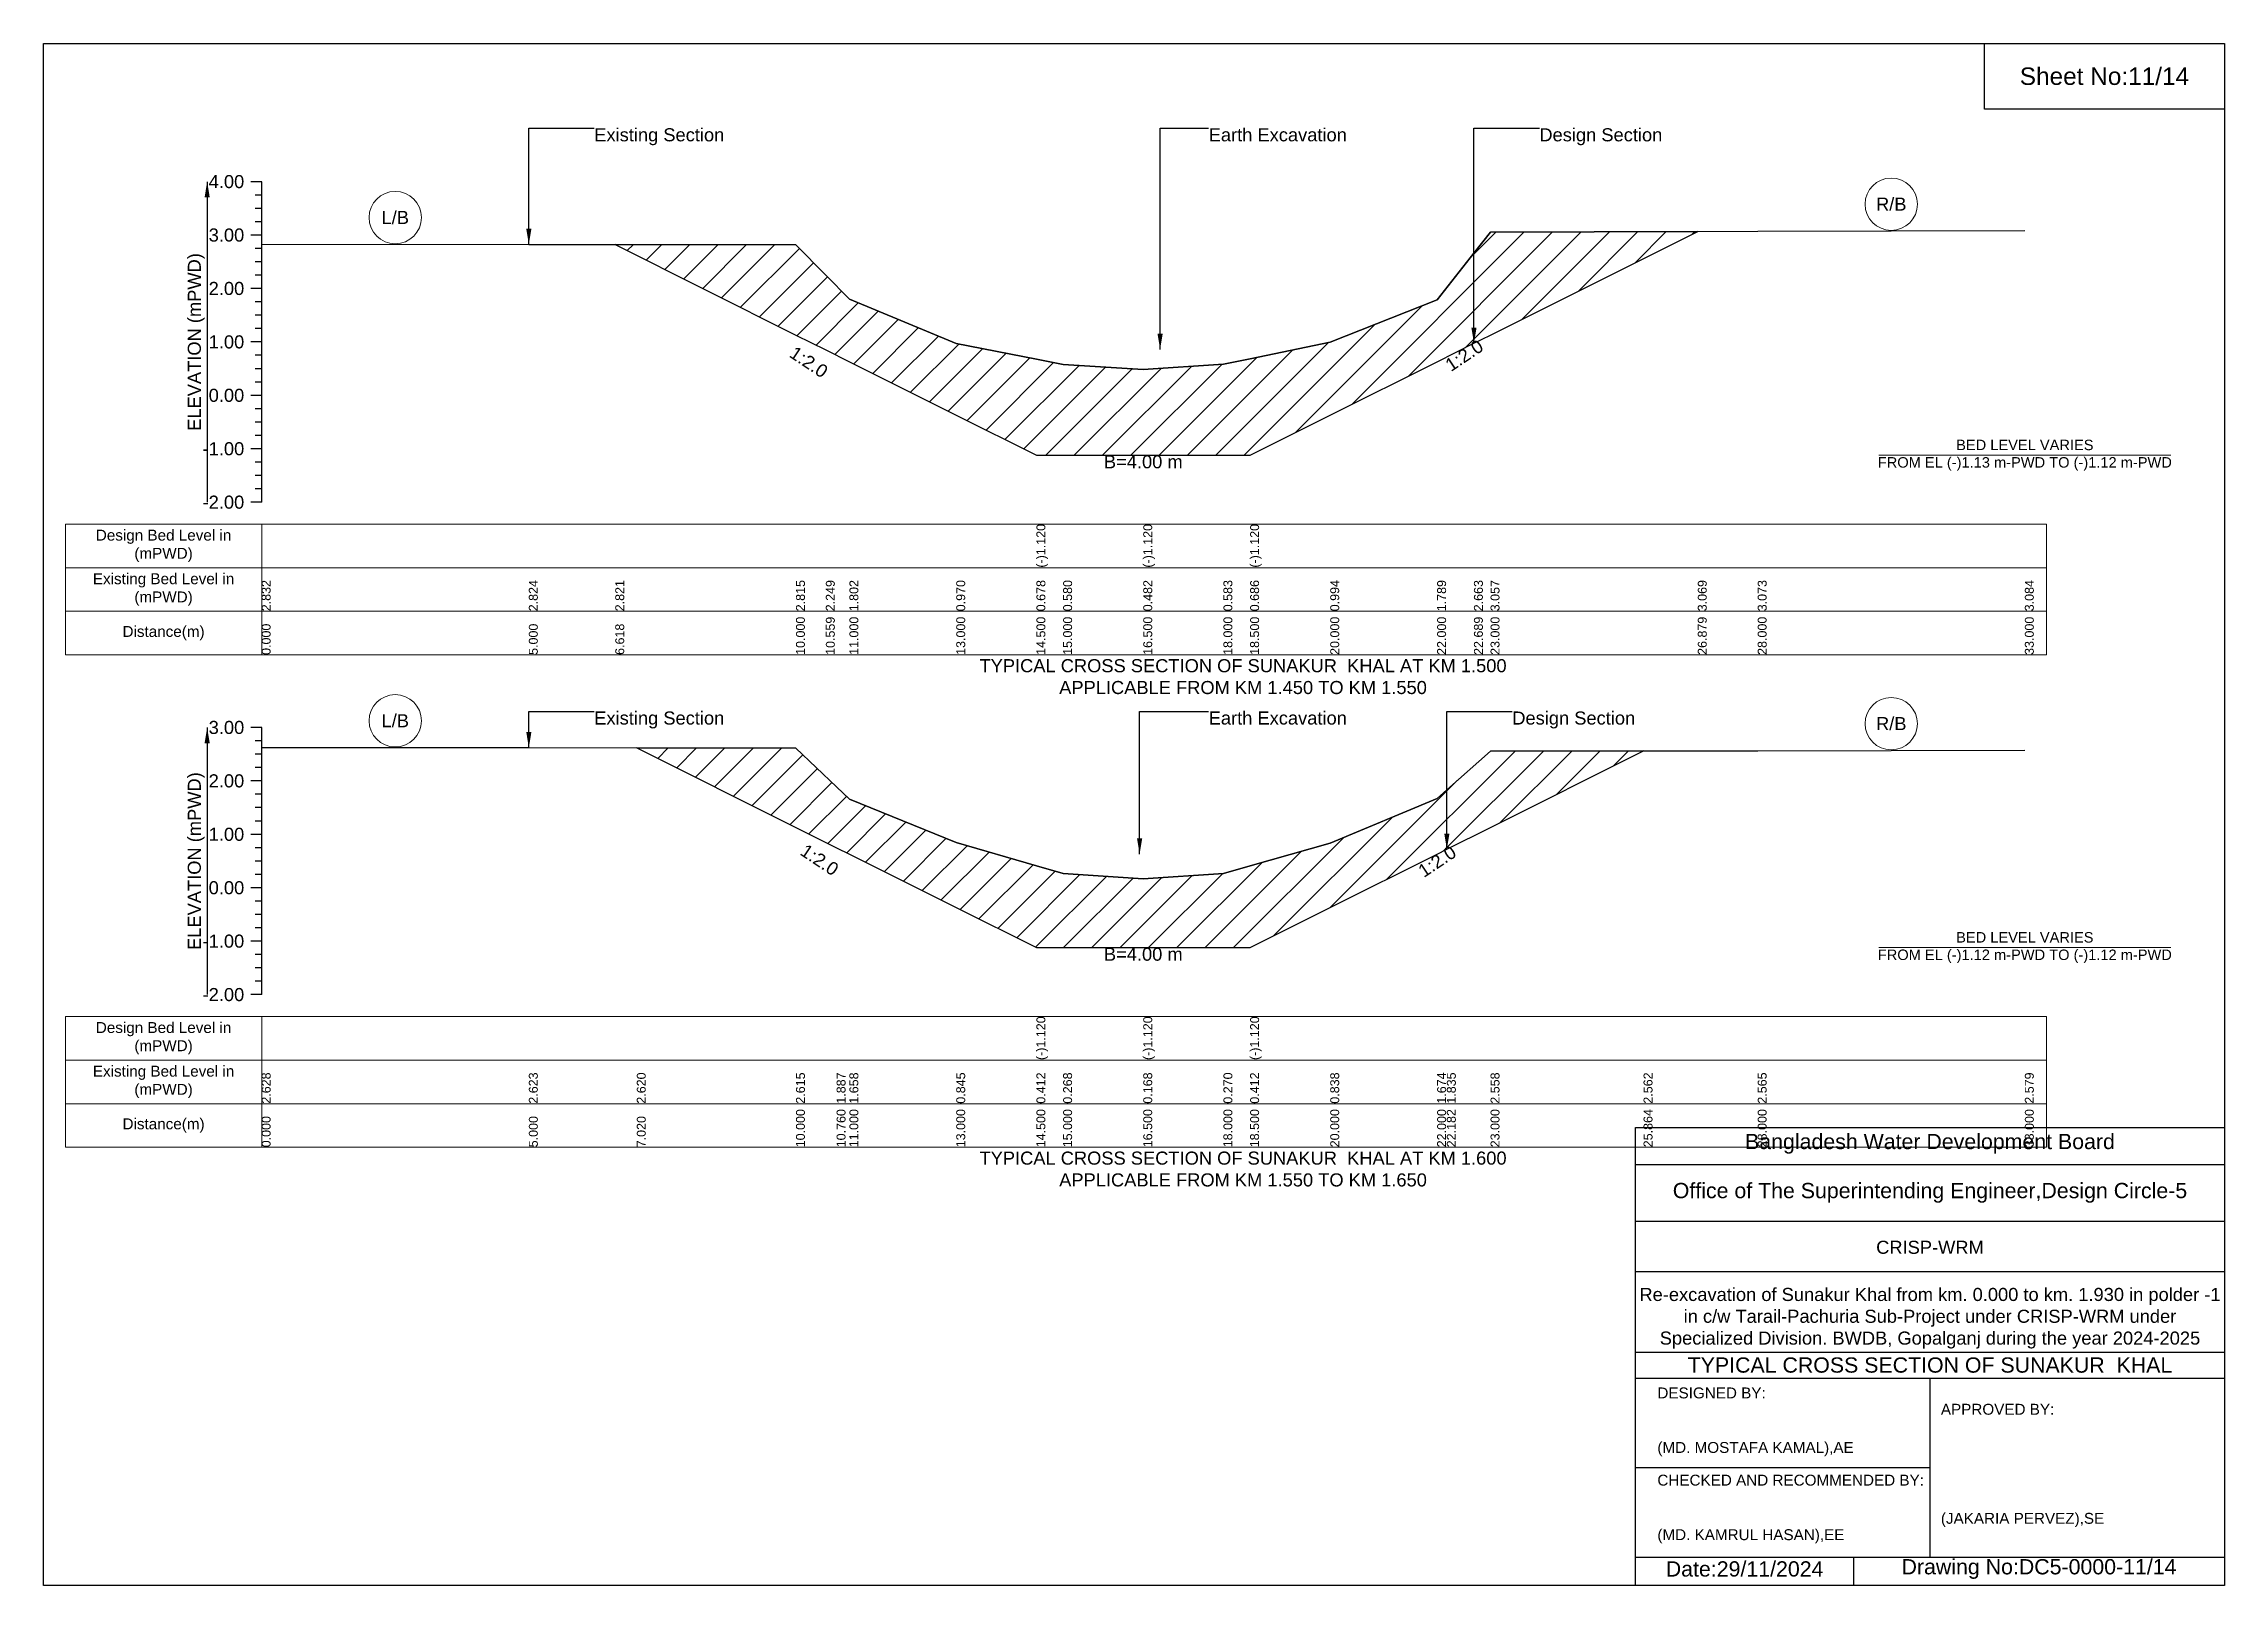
# Model space of a CAD drawing. Header units: inches. Extents: x 91000 to 238000, y -5656 to 143.
# Drawn here: x 200000 to 208000, y -5656 to 0 of the extents above; entities that cross this region are included whole.
import ezdxf

# ---------------------------------------------------------------- set-up
doc = ezdxf.new("R2010")
doc.units = ezdxf.units.IN
doc.header["$LTSCALE"] = 7
doc.header["$MEASUREMENT"] = 0
for name, color, linetype, lineweight in [('Cross section Data Border', 7, 'Continuous', 9), ('Cross Section Labels', 7, 'Continuous', 9), ('Existing_Bed_Level for Xsection', 7, 'Continuous', 25)]:
    doc.layers.add(name, color=color, linetype=linetype, lineweight=lineweight)
doc.styles.get("Standard").update_dxf_attribs({"font": 'arial.ttf'})
doc.dimstyles.get("Standard").update_dxf_attribs({"dimtxt": 0.18, "dimasz": 0.18, "dimexe": 0.18, "dimexo": 0.0625, "dimgap": 0.09, "dimtad": 0, "dimtih": 1, "dimtoh": 1, "dimdec": 4, "dimzin": 0, "dimdsep": 46, "dimtxsty": 'Standard', "dimcen": 0.09, "dimadec": 0, "dimazin": 0, "dimtfac": 1, "dimtdec": 4, "dimtofl": 0, "dimtmove": 0, "dimatfit": 3, "dimfxl": 1, "dimtolj": 1, "dimtzin": 0, "dimarcsym": 0})

msp = doc.modelspace()

# ---------------------------------------------------------------- texts
at = {"attachment_point": 5}
for s, insert, char_height in [('Sheet No:11/14', (207560, -120), 64), ('Bangladesh Water Development Board', (206920, -4036), 56), ('Office of The Superintending Engineer,Design Circle-5', (206920, -4216), 56)]:
    msp.add_mtext(s, dxfattribs=dict(at, insert=insert, char_height=char_height))
for s, insert, char_height, width, attachment_point in [('CRISP-WRM', (206920, -4416), 48, 2240, 5), ('Re-excavation of Sunakur Khal from km. 0.000 to km. 1.930 in polder -1  in c/w Tarail-Pachuria Sub-Project under CRISP-WRM under Specialized Division. BWDB, Gopalganj during the year 2024-2025', (206920, -4676), 48, 2160, 5), ('TYPICAL CROSS SECTION OF SUNAKUR  KHAL', (206920, -4848), 56, 2240, 5), ('DESIGNED BY:^J^J^J(MD. MOSTAFA KAMAL),AE', (205920, -5056), 40, 1120, 4), ('APPROVED BY:^J^J^J^J^J^J(JAKARIA PERVEZ),SE', (206960, -5216), 40, 1120, 4), ('CHECKED AND RECOMMENDED BY:^J^J^J(MD. KAMRUL HASAN),EE', (205920, -5376), 40, 1120, 4), ('Date:29/11/2024', (206240, -5596), 56, 1120, 5), ('Drawing No:DC5-0000-11/14', (207320, -5596), 56, 1760, 5)]:
    msp.add_mtext(s, dxfattribs=dict(insert=insert, char_height=char_height, width=width, attachment_point=attachment_point))
at = {"layer": 'Cross section Data Border', "char_height": 40, "width": 640, "attachment_point": 5}
for s, insert in [('Design Bed Level in (mPWD)', (200440, -1842.5)), ('Existing Bed Level in (mPWD)', (200440, -2002.5)), ('Distance(m)', (200440, -2162.5)), ('Design Bed Level in (mPWD)', (200440, -3648.9)), ('Existing Bed Level in (mPWD)', (200440, -3808.9)), ('Distance(m)', (200440, -3968.9))]:
    msp.add_mtext(s, dxfattribs=dict(at, insert=insert))
at = {"layer": 'Cross Section Labels'}
for s, insert, char_height, attachment_point in [('Existing Section', (202020, -310.5), 48, 1), ('Earth Excavation', (204274, -310.5), 48, 1), ('Design Section', (205487.1, -310.5), 48, 1), ('L/B', (201290, -638.2), 48, 5), ('R/B', (206778, -589.1), 48, 5), ('B=4.00 m', (204034, -1510), 48, 2), ('BED LEVEL VARIES ^JFROM EL (-)1.13 m-PWD TO (-)1.12 m-PWD', (207268, -1510), 38.4, 5), ('TYPICAL CROSS SECTION OF SUNAKUR  KHAL AT KM 1.500^JAPPLICABLE FROM KM 1.450 TO KM 1.550', (204400, -2322.5), 48, 5), ('L/B', (201290, -2484.3), 48, 5), ('Existing Section', (202020, -2450.1), 48, 1), ('Earth Excavation', (204274, -2450.1), 48, 1), ('Design Section', (205387.7, -2450.1), 48, 1), ('R/B', (206778, -2494.8), 48, 5), ('BED LEVEL VARIES ^JFROM EL (-)1.12 m-PWD TO (-)1.12 m-PWD', (207268, -3316.4), 38.4, 5), ('B=4.00 m', (204034, -3316.4), 48, 2), ('TYPICAL CROSS SECTION OF SUNAKUR  KHAL AT KM 1.600^JAPPLICABLE FROM KM 1.550 TO KM 1.650', (204400, -4128.9), 48, 5)]:
    msp.add_mtext(s, dxfattribs=dict(at, insert=insert, char_height=char_height, attachment_point=attachment_point))
at = {"layer": 'Cross Section Labels', "char_height": 48, "attachment_point": 2}
for insert, rotation in [((202820.5, -1148.3), 326.30993), ((205198.1, -1123.9), 33.69007), ((202860, -2974.5), 326.30993), ((205098.7, -2980.1), 33.69007)]:
    msp.add_mtext('1:2.0', dxfattribs=dict(at, insert=insert, rotation=rotation))
at = {"layer": 'Existing_Bed_Level for Xsection', "char_height": 48, "attachment_point": 6}
for s, insert in [('4.00', (200736, -506.5)), ('3.00', (200736, -702.5)), ('2.00', (200736, -898.5)), ('1.00', (200736, -1094.5)), ('0.00', (200736, -1290.5)), ('-1.00', (200736, -1486.5)), ('-2.00', (200736, -1682.5)), ('3.00', (200736, -2508.9)), ('2.00', (200736, -2704.9)), ('1.00', (200736, -2900.9)), ('0.00', (200736, -3096.9)), ('-1.00', (200736, -3292.9)), ('-2.00', (200736, -3488.9))]:
    msp.add_mtext(s, dxfattribs=dict(at, insert=insert))
at = {"layer": 'Existing_Bed_Level for Xsection', "rotation": 90}
for s, insert, char_height, attachment_point in [('ELEVATION (mPWD)', (200560, -1094.5), 48, 5), ('(-)1.120', (203642, -1922.5), 32.8, 1), ('(-)1.120', (204034, -1922.5), 32.8, 1), ('(-)1.120', (204426, -1922.5), 32.8, 1), ('2.832', (200800, -2082.5), 32.8, 1), ('2.824', (201780, -2082.5), 32.8, 1), ('2.821', (202097.1, -2082.5), 32.8, 1), ('2.815', (202760, -2082.5), 32.8, 1), ('2.249', (202869.5, -2082.5), 32.8, 1), ('1.802', (202956, -2082.5), 32.8, 1), ('0.970', (203348, -2082.5), 32.8, 1), ('0.678', (203642, -2082.5), 32.8, 1), ('0.580', (203740, -2082.5), 32.8, 1), ('0.482', (204034, -2082.5), 32.8, 1), ('0.583', (204328, -2082.5), 32.8, 1), ('0.686', (204426, -2082.5), 32.8, 1), ('0.994', (204720, -2082.5), 32.8, 1), ('1.789', (205112, -2082.5), 32.8, 1), ('2.663', (205247.1, -2082.5), 32.8, 1), ('3.057', (205308, -2082.5), 32.8, 1), ('3.069', (206068.2, -2082.5), 32.8, 1), ('3.073', (206288, -2082.5), 32.8, 1), ('3.084', (207268, -2082.5), 32.8, 1), ('0.000', (200800, -2242.5), 32.8, 1), ('5.000', (201780, -2242.5), 32.8, 1), ('6.618', (202097.1, -2242.5), 32.8, 1), ('10.000', (202760, -2242.5), 32.8, 1), ('10.559', (202869.5, -2242.5), 32.8, 1), ('11.000', (202956, -2242.5), 32.8, 1), ('13.000', (203348, -2242.5), 32.8, 1), ('14.500', (203642, -2242.5), 32.8, 1), ('15.000', (203740, -2242.5), 32.8, 1), ('16.500', (204034, -2242.5), 32.8, 1), ('18.000', (204328, -2242.5), 32.8, 1), ('18.500', (204426, -2242.5), 32.8, 1), ('20.000', (204720, -2242.5), 32.8, 1), ('22.000', (205112, -2242.5), 32.8, 1), ('22.689', (205247.1, -2242.5), 32.8, 1), ('23.000', (205308, -2242.5), 32.8, 1), ('26.879', (206068.2, -2242.5), 32.8, 1), ('28.000', (206288, -2242.5), 32.8, 1), ('33.000', (207268, -2242.5), 32.8, 1), ('ELEVATION (mPWD)', (200560, -2998.9), 48, 5), ('(-)1.120', (203642, -3728.9), 32.8, 1), ('(-)1.120', (204034, -3728.9), 32.8, 1), ('(-)1.120', (204426, -3728.9), 32.8, 1), ('2.628', (200800, -3888.9), 32.8, 1), ('2.623', (201780, -3888.9), 32.8, 1), ('2.620', (202176, -3888.9), 32.8, 1), ('2.615', (202760, -3888.9), 32.8, 1), ('1.887', (202909, -3888.9), 32.8, 1), ('1.658', (202956, -3888.9), 32.8, 1), ('0.845', (203348, -3888.9), 32.8, 1), ('0.412', (203642, -3888.9), 32.8, 1), ('0.268', (203740, -3888.9), 32.8, 1), ('0.168', (204034, -3888.9), 32.8, 1), ('0.270', (204328, -3888.9), 32.8, 1), ('0.412', (204426, -3888.9), 32.8, 1), ('0.838', (204720, -3888.9), 32.8, 1), ('1.674', (205112, -3888.9), 32.8, 1), ('1.835', (205147.7, -3888.9), 32.8, 1), ('2.558', (205308, -3888.9), 32.8, 1), ('2.562', (205869.3, -3888.9), 32.8, 1), ('2.565', (206288, -3888.9), 32.8, 1), ('2.579', (207268, -3888.9), 32.8, 1), ('10.000', (202760, -4048.9), 32.8, 1), ('10.760', (202909, -4048.9), 32.8, 1), ('11.000', (202956, -4048.9), 32.8, 1), ('13.000', (203348, -4048.9), 32.8, 1), ('14.500', (203642, -4048.9), 32.8, 1), ('15.000', (203740, -4048.9), 32.8, 1), ('16.500', (204034, -4048.9), 32.8, 1), ('18.000', (204328, -4048.9), 32.8, 1), ('18.500', (204426, -4048.9), 32.8, 1), ('20.000', (204720, -4048.9), 32.8, 1), ('22.000', (205112, -4048.9), 32.8, 1), ('22.182', (205147.7, -4048.9), 32.8, 1), ('23.000', (205308, -4048.9), 32.8, 1), ('25.864', (205869.3, -4048.9), 32.8, 1), ('28.000', (206288, -4048.9), 32.8, 1), ('33.000', (207268, -4048.9), 32.8, 1), ('0.000', (200800, -4048.9), 32.8, 1), ('5.000', (201780, -4048.9), 32.8, 1), ('7.020', (202176, -4048.9), 32.8, 1)]:
    msp.add_mtext(s, dxfattribs=dict(at, insert=insert, char_height=char_height, attachment_point=attachment_point))

# ---------------------------------------------------------------- hatches: boundary and pattern name
at = {"layer": 'Existing_Bed_Level for Xsection'}
h = msp.add_hatch(dxfattribs=at)
h.set_pattern_fill('ANSI31', color=256, scale=588, style=0)
h.paths.add_polyline_path([(202097.1, -737.5), (202760, -1069), (202869.5, -1123.8), (202956, -1167), (203348, -1363), (203642, -1510), (203740, -1510), (204034, -1510), (204328, -1510), (204426, -1510), (204720, -1363), (205112, -1167), (205247.1, -1099.4), (205308, -1069), (206068.2, -688.9), (205308, -691.3), (205247.1, -768.5), (205112, -939.8), (204720, -1095.6), (204426, -1156.1), (204328, -1176.2), (204034, -1196), (203740, -1176.8), (203642, -1157.7), (203348, -1100.4), (202956, -937.3), (202869.5, -849.7), (202760, -738.7)])
h = msp.add_hatch(dxfattribs=at)
h.set_pattern_fill('ANSI31', color=256, scale=588, style=0)
h.paths.add_polyline_path([(202176, -2583.5), (202760, -2875.4), (202909, -2950), (202956, -2973.4), (203348, -3169.4), (203642, -3316.4), (203740, -3316.4), (204034, -3316.4), (204328, -3316.4), (204426, -3316.4), (204720, -3169.4), (205112, -2973.4), (205147.7, -2955.6), (205308, -2875.4), (205869.3, -2594.8), (205308, -2595.6), (205147.7, -2737.3), (205112, -2768.8), (204720, -2932.7), (204426, -3016.2), (204328, -3044), (204034, -3064), (203740, -3044.4), (203642, -3016.1), (203348, -2931.3), (202956, -2772), (202909, -2727), (202760, -2584.4)])

# ---------------------------------------------------------------- linework, layer by layer
for points in [[(200000, 0), (208000, 0), (208000, -5656), (200000, -5656)], [(207120, 0), (208000, 0), (208000, -240), (207120, -240)]]:
    msp.add_lwpolyline(points, close=True)
for points in [[(205840, -5656), (205840, -3976), (208000, -3976)], [(205840, -4112), (208000, -4112)], [(205840, -4320), (208000, -4320)], [(205840, -4504), (208000, -4504)], [(205840, -4800), (208000, -4800)], [(205840, -4896), (208000, -4896)], [(206920, -4896), (206920, -5552)], [(205840, -5224), (206920, -5224)], [(205840, -5552), (208000, -5552)], [(206640, -5552), (206640, -5656)]]:
    msp.add_lwpolyline(points)
at = {"layer": 'Cross section Data Border'}
for points in [[(200080, -1762.5), (207348, -1762.5), (207348, -2242.5), (200080, -2242.5)], [(200080, -3568.9), (207348, -3568.9), (207348, -4048.9), (200080, -4048.9)]]:
    msp.add_lwpolyline(points, close=True, dxfattribs=at)
for points in [[(200800, -1762.5), (200800, -2242.5)], [(200080, -1922.5), (207348, -1922.5)], [(200080, -2082.5), (207348, -2082.5)], [(200800, -3568.9), (200800, -4048.9)], [(200080, -3728.9), (207348, -3728.9)], [(200080, -3888.9), (207348, -3888.9)]]:
    msp.add_lwpolyline(points, dxfattribs=at)
at = {"layer": 'Cross Section Labels'}
for points in [[(206732.2, -1510), (207803.8, -1510)], [(206732.2, -3316.4), (207803.8, -3316.4)]]:
    msp.add_lwpolyline(points, dxfattribs=at)
for centre in [(201290, -638.2), (206778, -589.1), (201290, -2484.3), (206778, -2494.8)]:
    msp.add_circle(centre, 96, dxfattribs=at)
at = {"layer": 'Existing_Bed_Level for Xsection'}
for points in [[(200800, -506.5), (200760, -506.5)], [(200800, -555.5), (200776, -555.5)], [(200800, -1682.5), (200800, -1486.5), (200800, -1290.5), (200800, -1094.5), (200800, -898.5), (200800, -702.5), (200800, -506.5)], [(200800, -604.5), (200776, -604.5)], [(200800, -702.5), (200760, -702.5)], [(200800, -653.5), (200776, -653.5)], [(200800, -735.4), (201780, -737), (202097.1, -737.5), (202760, -738.7), (202869.5, -849.7), (202956, -937.3), (203348, -1100.4), (203642, -1157.7), (203642, -1157.7), (203740, -1176.8), (204034, -1196), (204034, -1196), (204328, -1176.2), (204426, -1156.1), (204426, -1156.1), (204720, -1095.6), (205112, -939.8), (205247.1, -768.5), (205308, -691.3), (206068.2, -688.9), (206288, -688.2), (207268, -686)], [(200800, -751.5), (200776, -751.5)], [(200800, -800.5), (200776, -800.5)], [(200800, -849.5), (200776, -849.5)], [(200800, -898.5), (200760, -898.5)], [(200800, -947.5), (200776, -947.5)], [(200800, -996.5), (200776, -996.5)], [(200800, -1094.5), (200760, -1094.5)], [(200800, -1045.5), (200776, -1045.5)], [(200800, -1143.5), (200776, -1143.5)], [(200800, -1192.5), (200776, -1192.5)], [(200800, -1241.5), (200776, -1241.5)], [(200800, -1290.5), (200760, -1290.5)], [(200800, -1339.5), (200776, -1339.5)], [(200800, -1388.5), (200776, -1388.5)], [(200800, -1437.5), (200776, -1437.5)], [(200800, -1486.5), (200760, -1486.5)], [(200800, -1535.5), (200776, -1535.5)], [(200800, -1584.5), (200776, -1584.5)], [(200800, -1633.5), (200776, -1633.5)], [(200800, -1682.5), (200760, -1682.5)], [(200800, -2508.9), (200760, -2508.9)], [(200800, -2557.9), (200776, -2557.9)], [(200800, -3488.9), (200800, -3292.9), (200800, -3096.9), (200800, -2900.9), (200800, -2704.9), (200800, -2508.9)], [(200800, -2606.9), (200776, -2606.9)], [(200800, -2581.8), (201780, -2582.8), (202176, -2583.5), (202760, -2584.4), (202909, -2727), (202956, -2772), (203348, -2931.3), (203642, -3016.1), (203642, -3016.1), (203740, -3044.4), (204034, -3064), (204034, -3064), (204328, -3044), (204426, -3016.2), (204426, -3016.2), (204720, -2932.7), (205112, -2768.8), (205147.7, -2737.3), (205308, -2595.6), (205869.3, -2594.8), (206288, -2594.2), (207268, -2591.4)], [(200800, -2704.9), (200760, -2704.9)], [(200800, -2655.9), (200776, -2655.9)], [(200800, -2753.9), (200776, -2753.9)], [(200800, -2802.9), (200776, -2802.9)], [(200800, -2851.9), (200776, -2851.9)], [(200800, -2900.9), (200760, -2900.9)], [(200800, -2949.9), (200776, -2949.9)], [(200800, -2998.9), (200776, -2998.9)], [(200800, -3096.9), (200760, -3096.9)], [(200800, -3047.9), (200776, -3047.9)], [(200800, -3145.9), (200776, -3145.9)], [(200800, -3194.9), (200776, -3194.9)], [(200800, -3243.9), (200776, -3243.9)], [(200800, -3292.9), (200760, -3292.9)], [(200800, -3341.9), (200776, -3341.9)], [(200800, -3390.9), (200776, -3390.9)], [(200800, -3439.9), (200776, -3439.9)], [(200800, -3488.9), (200760, -3488.9)]]:
    msp.add_lwpolyline(points, dxfattribs=at)
for points in [[(202097.1, -737.5), (202760, -1069), (202869.5, -1123.8), (202956, -1167), (203348, -1363), (203642, -1510), (203642, -1510), (203740, -1510), (204034, -1510), (204034, -1510), (204328, -1510), (204426, -1510), (204426, -1510), (204720, -1363), (205112, -1167), (205247.1, -1099.4), (205308, -1069), (206068.2, -688.9), (205308, -691.3), (205247.1, -768.5), (205112, -939.8), (204720, -1095.6), (204426, -1156.1), (204426, -1156.1), (204328, -1176.2), (204034, -1196), (204034, -1196), (203740, -1176.8), (203642, -1157.7), (203642, -1157.7), (203348, -1100.4), (202956, -937.3), (202869.5, -849.7), (202760, -738.7)], [(202176, -2583.5), (202760, -2875.4), (202909, -2950), (202956, -2973.4), (203348, -3169.4), (203642, -3316.4), (203642, -3316.4), (203740, -3316.4), (204034, -3316.4), (204034, -3316.4), (204328, -3316.4), (204426, -3316.4), (204426, -3316.4), (204720, -3169.4), (205112, -2973.4), (205147.7, -2955.6), (205308, -2875.4), (205869.3, -2594.8), (205869.3, -2594.8), (205869.3, -2594.8), (205308, -2595.6), (205147.7, -2737.3), (205112, -2768.8), (204720, -2932.7), (204426, -3016.2), (204426, -3016.2), (204328, -3044), (204034, -3064), (204034, -3064), (203740, -3044.4), (203642, -3016.1), (203642, -3016.1), (203348, -2931.3), (202956, -2772), (202909, -2727), (202760, -2584.4)]]:
    msp.add_lwpolyline(points, close=True, dxfattribs=at)

msp.set_redraw_order([(e.dxf.handle, doc.entitydb.next_handle()) for e in msp.query("TEXT MTEXT ATTDEF DIMENSION ARC_DIMENSION")])  # texts and dimensions are drawn at this point

# ---------------------------------------------------------------- leaders
at = {"layer": 'Cross Section Labels', "annotation_type": 0, "has_hookline": 1, "hookline_direction": 0}
for points, text_width in [([(201780, -737), (201780, -310.5), (202019.9, -310.5)], 467.2), ([(204095.8, -1121.7), (204095.8, -310.5), (204273.9, -310.5)], 497), ([(205247.1, -1099.4), (205247.1, -310.5), (205487, -310.5)], 441.2), ([(201780, -2582.8), (201780, -2450.1), (202019.9, -2450.1)], 467.2), ([(204020.6, -2973.3), (204020.6, -2450.1), (204273.9, -2450.1)], 497), ([(205147.7, -2955.6), (205147.7, -2450.1), (205387.6, -2450.1)], 441.2)]:
    msp.add_leader(points, dimstyle='Standard', override={"dimasz": 57.6}, dxfattribs=dict(at, text_width=text_width))
at = {"layer": 'Existing_Bed_Level for Xsection'}
for points in [[(200600, -506.5), (200600, -1682.5)], [(200600, -2508.9), (200600, -3488.9)]]:
    msp.add_leader(points, dimstyle='Standard', override={"dimasz": 57.6}, dxfattribs=at)

doc.saveas('drawing.dxf')
